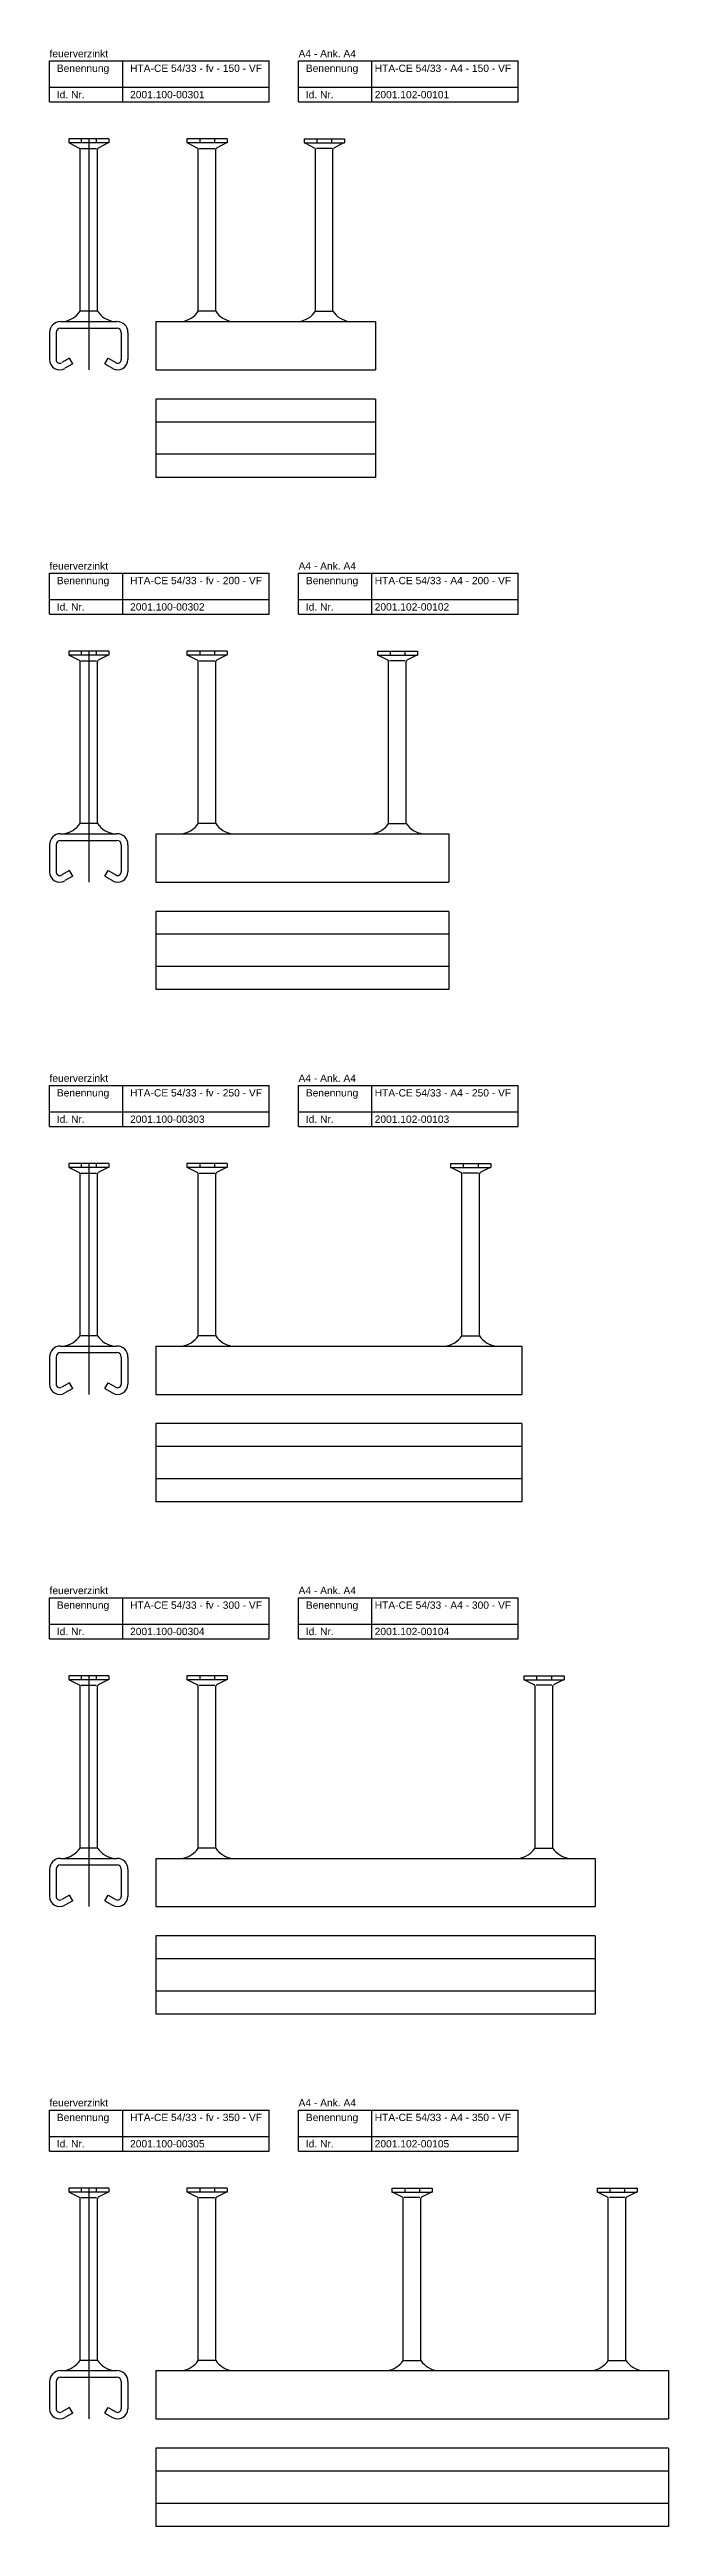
# Model space of a CAD drawing. Header units: inches. Extents: x 10 to 6153, y 9 to 3451.
# Drawn here: x 10 to 433, y 1759 to 3451 of the extents above; entities that cross this region are included whole.
import ezdxf

# ---------------------------------------------------------------- set-up
doc = ezdxf.new("R2010")
doc.units = ezdxf.units.IN
doc.header["$MEASUREMENT"] = 0
doc.linetypes.add('MITTE2', pattern=[28.575, 19.05, -3.175, 3.175, -3.175])
doc.layers.add('Halfen', color=2, linetype='Continuous')
doc.styles.add('ARIAL50', font='arial.ttf', dxfattribs={"height": 5})

msp = doc.modelspace()

# ---------------------------------------------------------------- texts
at = {"layer": 'Halfen', "style": 'ARIAL50'}
for s, p in [('feuerverzinkt', (10.3, 3445.8)), ('Benennung', (15.3, 3435.8)), ('HTA-CE 54/33 - fv - 150 - VF', (65.3, 3435.8)), ('A4 - Ank. A4', (180.3, 3445.8)), ('Benennung', (185.3, 3435.8)), ('HTA-CE 54/33 - A4 - 150 - VF', (232.3, 3435.8)), ('Id. Nr.', (15.3, 3417.8)), ('2001.100-00301', (65.3, 3417.8)), ('Id. Nr.', (185.3, 3417.8)), ('2001.102-00101', (232.3, 3417.8)), ('feuerverzinkt', (10.3, 3095.8)), ('A4 - Ank. A4', (180.3, 3095.8)), ('Benennung', (15.3, 3085.8)), ('HTA-CE 54/33 - fv - 200 - VF', (65.3, 3085.8)), ('Benennung', (185.3, 3085.8)), ('HTA-CE 54/33 - A4 - 200 - VF', (232.3, 3085.8)), ('Id. Nr.', (15.3, 3067.8)), ('2001.100-00302', (65.3, 3067.8)), ('Id. Nr.', (185.3, 3067.8)), ('2001.102-00102', (232.3, 3067.8)), ('feuerverzinkt', (10.3, 2745.8)), ('A4 - Ank. A4', (180.3, 2745.8)), ('Benennung', (15.3, 2735.8)), ('HTA-CE 54/33 - fv - 250 - VF', (65.3, 2735.8)), ('Benennung', (185.3, 2735.8)), ('HTA-CE 54/33 - A4 - 250 - VF', (232.3, 2735.8)), ('Id. Nr.', (15.3, 2717.8)), ('2001.100-00303', (65.3, 2717.8)), ('Id. Nr.', (185.3, 2717.8)), ('2001.102-00103', (232.3, 2717.8)), ('feuerverzinkt', (10.3, 2395.8)), ('Benennung', (15.3, 2385.8)), ('HTA-CE 54/33 - fv - 300 - VF', (65.3, 2385.8)), ('A4 - Ank. A4', (180.3, 2395.8)), ('Benennung', (185.3, 2385.8)), ('HTA-CE 54/33 - A4 - 300 - VF', (232.3, 2385.8)), ('Id. Nr.', (15.3, 2367.8)), ('2001.100-00304', (65.3, 2367.8)), ('Id. Nr.', (185.3, 2367.8)), ('2001.102-00104', (232.3, 2367.8)), ('feuerverzinkt', (10.3, 2045.8)), ('A4 - Ank. A4', (180.3, 2045.8)), ('Benennung', (15.3, 2035.8)), ('HTA-CE 54/33 - fv - 350 - VF', (65.3, 2035.8)), ('Benennung', (185.3, 2035.8)), ('HTA-CE 54/33 - A4 - 350 - VF', (232.3, 2035.8)), ('Id. Nr.', (15.3, 2017.8)), ('2001.100-00305', (65.3, 2017.8)), ('Id. Nr.', (185.3, 2017.8)), ('2001.102-00105', (232.3, 2017.8))]:
    msp.add_text(s, height=5, dxfattribs=at).set_placement(p)

# ---------------------------------------------------------------- linework, layer by layer
at = {"layer": 'Halfen'}
for p, q in [((10.3, 3443.3), (160.3, 3443.3)), ((10.3, 3415.3), (10.3, 3443.3)), ((60.3, 3415.3), (60.3, 3443.3)), ((160.3, 3415.3), (160.3, 3443.3)), ((180.3, 3443.3), (330.3, 3443.3)), ((180.3, 3415.3), (180.3, 3443.3)), ((230.3, 3415.3), (230.3, 3443.3)), ((330.3, 3415.3), (330.3, 3443.3)), ((10.3, 3425.3), (160.3, 3425.3)), ((180.3, 3425.3), (330.3, 3425.3)), ((10.3, 3415.3), (160.3, 3415.3)), ((180.3, 3415.3), (330.3, 3415.3)), ((50.8, 3390), (23.4, 3390)), ((23.4, 3390), (23.4, 3387.3)), ((50.8, 3387.3), (23.4, 3387.3)), ((23.8, 3387.3), (30.6, 3383.8)), ((32, 3390), (32, 3387.3)), ((42.2, 3390), (42.2, 3387.3)), ((50.3, 3387.3), (43.5, 3383.8)), ((50.8, 3390), (50.8, 3387.3)), ((131.6, 3390), (104.1, 3390)), ((104.1, 3390), (104.1, 3387.3)), ((131.6, 3387.3), (104.1, 3387.3)), ((104.6, 3387.3), (111.4, 3383.8)), ((112.8, 3390), (112.8, 3387.3)), ((122.9, 3390), (122.9, 3387.3)), ((131.1, 3387.3), (124.3, 3383.8)), ((131.6, 3390), (131.6, 3387.3)), ((184.1, 3390), (211.6, 3390)), ((184.1, 3390), (184.1, 3387.3)), ((184.1, 3387.3), (211.6, 3387.3)), ((184.6, 3387.3), (191.4, 3383.8)), ((192.8, 3390), (192.8, 3387.3)), ((202.9, 3390), (202.9, 3387.3)), ((211.1, 3387.3), (204.3, 3383.8)), ((211.6, 3390), (211.6, 3387.3)), ((31.1, 3272.3), (31.1, 3383)), ((31.7, 3383.5), (42.4, 3383.5)), ((43.1, 3272.3), (43.1, 3383)), ((111.8, 3272.3), (111.8, 3383)), ((112.5, 3383.5), (123.1, 3383.5)), ((123.8, 3272.3), (123.8, 3383)), ((191.8, 3272.3), (191.8, 3383)), ((203.2, 3383.5), (192.5, 3383.5)), ((203.8, 3272.3), (203.8, 3383)), ((43.1, 3272.3), (31.1, 3272.3)), ((123.8, 3272.3), (111.8, 3272.3)), ((191.8, 3272.3), (203.8, 3272.3)), ((10.3, 3257.8), (10.3, 3239.3)), ((14.8, 3257.8), (14.8, 3239.3)), ((17.8, 3265.3), (56.3, 3265.3)), ((17.8, 3260.8), (56.3, 3260.8)), ((59.3, 3257.8), (59.3, 3239.3)), ((63.8, 3257.8), (63.8, 3239.3)), ((82.8, 3265.3), (232.8, 3265.3)), ((82.8, 3265.3), (82.8, 3232.3)), ((232.8, 3265.3), (232.8, 3232.3)), ((23.9, 3240.2), (18.6, 3237.2)), ((26.1, 3236.3), (20.8, 3233.3)), ((26.1, 3236.3), (23.9, 3240.2)), ((48, 3236.3), (50.3, 3240.2)), ((48, 3236.3), (53.3, 3233.3)), ((50.3, 3240.2), (55.6, 3237.2)), ((82.8, 3232.3), (232.8, 3232.3)), ((232.8, 3212.3), (82.8, 3212.3)), ((82.8, 3212.3), (82.8, 3158.8)), ((232.8, 3212.3), (232.8, 3158.8)), ((232.8, 3196.6), (82.8, 3196.6)), ((232.8, 3174.6), (82.8, 3174.6)), ((232.8, 3158.8), (82.8, 3158.8)), ((10.3, 3093.3), (160.3, 3093.3)), ((10.3, 3065.3), (10.3, 3093.3)), ((60.3, 3065.3), (60.3, 3093.3)), ((160.3, 3065.3), (160.3, 3093.3)), ((180.3, 3093.3), (330.3, 3093.3)), ((180.3, 3065.3), (180.3, 3093.3)), ((230.3, 3065.3), (230.3, 3093.3)), ((330.3, 3065.3), (330.3, 3093.3)), ((10.3, 3075.3), (160.3, 3075.3)), ((10.3, 3065.3), (160.3, 3065.3)), ((180.3, 3075.3), (330.3, 3075.3)), ((180.3, 3065.3), (330.3, 3065.3)), ((50.8, 3040), (23.4, 3040)), ((23.4, 3040), (23.4, 3037.3)), ((50.8, 3037.3), (23.4, 3037.3)), ((23.8, 3037.3), (30.6, 3033.8)), ((31.1, 2922.3), (31.1, 3033)), ((31.7, 3033.5), (42.4, 3033.5)), ((32, 3040), (32, 3037.3)), ((42.2, 3040), (42.2, 3037.3)), ((43.1, 2922.3), (43.1, 3033)), ((50.3, 3037.3), (43.5, 3033.8)), ((50.8, 3040), (50.8, 3037.3)), ((131.6, 3040), (104.1, 3040)), ((104.1, 3040), (104.1, 3037.3)), ((131.6, 3037.3), (104.1, 3037.3)), ((104.6, 3037.3), (111.4, 3033.8)), ((111.8, 2922.3), (111.8, 3033)), ((112.5, 3033.5), (123.1, 3033.5)), ((112.8, 3040), (112.8, 3037.3)), ((122.9, 3040), (122.9, 3037.3)), ((123.8, 2922.3), (123.8, 3033)), ((131.1, 3037.3), (124.3, 3033.8)), ((131.6, 3040), (131.6, 3037.3)), ((234.1, 3040), (261.6, 3040)), ((234.1, 3040), (234.1, 3037.3)), ((234.1, 3037.3), (261.6, 3037.3)), ((234.6, 3037.3), (241.4, 3033.8)), ((241.8, 2922.3), (241.8, 3033)), ((253.2, 3033.5), (242.5, 3033.5)), ((242.8, 3040), (242.8, 3037.3)), ((252.9, 3040), (252.9, 3037.3)), ((253.8, 2922.3), (253.8, 3033)), ((261.1, 3037.3), (254.3, 3033.8)), ((261.6, 3040), (261.6, 3037.3)), ((17.8, 2915.3), (56.3, 2915.3)), ((17.8, 2910.8), (56.3, 2910.8)), ((43.1, 2922.3), (31.1, 2922.3)), ((82.8, 2915.3), (282.8, 2915.3)), ((82.8, 2915.3), (82.8, 2882.3)), ((123.8, 2922.3), (111.8, 2922.3)), ((241.8, 2922.3), (253.8, 2922.3)), ((282.8, 2915.3), (282.8, 2882.3)), ((10.3, 2907.8), (10.3, 2889.3)), ((14.8, 2907.8), (14.8, 2889.3)), ((59.3, 2907.8), (59.3, 2889.3)), ((63.8, 2907.8), (63.8, 2889.3)), ((23.9, 2890.2), (18.6, 2887.2)), ((26.1, 2886.3), (20.8, 2883.3)), ((26.1, 2886.3), (23.9, 2890.2)), ((48, 2886.3), (50.3, 2890.2)), ((48, 2886.3), (53.3, 2883.3)), ((50.3, 2890.2), (55.6, 2887.2)), ((82.8, 2882.3), (282.8, 2882.3)), ((282.8, 2862.3), (82.8, 2862.3)), ((82.8, 2862.3), (82.8, 2808.8)), ((282.8, 2862.3), (282.8, 2808.8)), ((282.8, 2846.6), (82.8, 2846.6)), ((282.8, 2824.6), (82.8, 2824.6)), ((282.8, 2808.8), (82.8, 2808.8)), ((10.3, 2743.3), (160.3, 2743.3)), ((10.3, 2715.3), (10.3, 2743.3)), ((60.3, 2715.3), (60.3, 2743.3)), ((160.3, 2715.3), (160.3, 2743.3)), ((180.3, 2743.3), (330.3, 2743.3)), ((180.3, 2715.3), (180.3, 2743.3)), ((230.3, 2715.3), (230.3, 2743.3)), ((330.3, 2715.3), (330.3, 2743.3)), ((10.3, 2725.3), (160.3, 2725.3)), ((180.3, 2725.3), (330.3, 2725.3)), ((10.3, 2715.3), (160.3, 2715.3)), ((180.3, 2715.3), (330.3, 2715.3)), ((50.8, 2690), (23.4, 2690)), ((23.4, 2690), (23.4, 2687.3)), ((50.8, 2687.3), (23.4, 2687.3)), ((23.8, 2687.3), (30.6, 2683.8)), ((31.1, 2572.3), (31.1, 2683)), ((31.7, 2683.5), (42.4, 2683.5)), ((32, 2690), (32, 2687.3)), ((42.2, 2690), (42.2, 2687.3)), ((43.1, 2572.3), (43.1, 2683)), ((50.3, 2687.3), (43.5, 2683.8)), ((50.8, 2690), (50.8, 2687.3)), ((131.6, 2690), (104.1, 2690)), ((104.1, 2690), (104.1, 2687.3)), ((131.6, 2687.3), (104.1, 2687.3)), ((104.6, 2687.3), (111.4, 2683.8)), ((111.8, 2572.3), (111.8, 2683)), ((112.5, 2683.5), (123.1, 2683.5)), ((112.8, 2690), (112.8, 2687.3)), ((122.9, 2690), (122.9, 2687.3)), ((123.8, 2572.3), (123.8, 2683)), ((131.1, 2687.3), (124.3, 2683.8)), ((131.6, 2690), (131.6, 2687.3)), ((284.1, 2690), (311.6, 2690)), ((284.1, 2690), (284.1, 2687.3)), ((284.1, 2687.3), (311.6, 2687.3)), ((284.6, 2687.3), (291.4, 2683.8)), ((291.8, 2572.3), (291.8, 2683)), ((303.2, 2683.5), (292.5, 2683.5)), ((292.8, 2690), (292.8, 2687.3)), ((302.9, 2690), (302.9, 2687.3)), ((303.8, 2572.3), (303.8, 2683)), ((311.1, 2687.3), (304.3, 2683.8)), ((311.6, 2690), (311.6, 2687.3)), ((43.1, 2572.3), (31.1, 2572.3)), ((123.8, 2572.3), (111.8, 2572.3)), ((291.8, 2572.3), (303.8, 2572.3)), ((10.3, 2557.8), (10.3, 2539.3)), ((14.8, 2557.8), (14.8, 2539.3)), ((17.8, 2565.3), (56.3, 2565.3)), ((17.8, 2560.8), (56.3, 2560.8)), ((59.3, 2557.8), (59.3, 2539.3)), ((63.8, 2557.8), (63.8, 2539.3)), ((82.8, 2565.3), (332.8, 2565.3)), ((82.8, 2565.3), (82.8, 2532.3)), ((332.8, 2565.3), (332.8, 2532.3)), ((23.9, 2540.2), (18.6, 2537.2)), ((26.1, 2536.3), (23.9, 2540.2)), ((48, 2536.3), (50.3, 2540.2)), ((50.3, 2540.2), (55.6, 2537.2)), ((26.1, 2536.3), (20.8, 2533.3)), ((48, 2536.3), (53.3, 2533.3)), ((82.8, 2532.3), (332.8, 2532.3)), ((332.8, 2512.3), (82.8, 2512.3)), ((82.8, 2512.3), (82.8, 2458.8)), ((332.8, 2512.3), (332.8, 2458.8)), ((332.8, 2496.6), (82.8, 2496.6)), ((332.8, 2474.6), (82.8, 2474.6)), ((332.8, 2458.8), (82.8, 2458.8)), ((10.3, 2393.3), (160.3, 2393.3)), ((10.3, 2365.3), (10.3, 2393.3)), ((60.3, 2365.3), (60.3, 2393.3)), ((160.3, 2365.3), (160.3, 2393.3)), ((180.3, 2393.3), (330.3, 2393.3)), ((180.3, 2365.3), (180.3, 2393.3)), ((230.3, 2365.3), (230.3, 2393.3)), ((330.3, 2365.3), (330.3, 2393.3)), ((10.3, 2375.3), (160.3, 2375.3)), ((180.3, 2375.3), (330.3, 2375.3)), ((10.3, 2365.3), (160.3, 2365.3)), ((180.3, 2365.3), (330.3, 2365.3)), ((50.8, 2340), (23.4, 2340)), ((23.4, 2340), (23.4, 2337.3)), ((50.8, 2337.3), (23.4, 2337.3)), ((23.8, 2337.3), (30.6, 2333.8)), ((32, 2340), (32, 2337.3)), ((42.2, 2340), (42.2, 2337.3)), ((50.3, 2337.3), (43.5, 2333.8)), ((50.8, 2340), (50.8, 2337.3)), ((131.6, 2340), (104.1, 2340)), ((104.1, 2340), (104.1, 2337.3)), ((131.6, 2337.3), (104.1, 2337.3)), ((104.6, 2337.3), (111.4, 2333.8)), ((112.8, 2340), (112.8, 2337.3)), ((122.9, 2340), (122.9, 2337.3)), ((131.1, 2337.3), (124.3, 2333.8)), ((131.6, 2340), (131.6, 2337.3)), ((334.1, 2340), (361.6, 2340)), ((334.1, 2340), (334.1, 2337.3)), ((334.1, 2337.3), (361.6, 2337.3)), ((334.6, 2337.3), (341.4, 2333.8)), ((342.8, 2340), (342.8, 2337.3)), ((352.9, 2340), (352.9, 2337.3)), ((361.1, 2337.3), (354.3, 2333.8)), ((361.6, 2340), (361.6, 2337.3)), ((31.1, 2222.3), (31.1, 2333)), ((31.7, 2333.5), (42.4, 2333.5)), ((43.1, 2222.3), (43.1, 2333)), ((111.8, 2222.3), (111.8, 2333)), ((112.5, 2333.5), (123.1, 2333.5)), ((123.8, 2222.3), (123.8, 2333)), ((341.8, 2222.3), (341.8, 2333)), ((353.2, 2333.5), (342.5, 2333.5)), ((353.8, 2222.3), (353.8, 2333)), ((43.1, 2222.3), (31.1, 2222.3)), ((123.8, 2222.3), (111.8, 2222.3)), ((341.8, 2222.3), (353.8, 2222.3)), ((10.3, 2207.8), (10.3, 2189.3)), ((14.8, 2207.8), (14.8, 2189.3)), ((17.8, 2215.3), (56.3, 2215.3)), ((17.8, 2210.8), (56.3, 2210.8)), ((59.3, 2207.8), (59.3, 2189.3)), ((63.8, 2207.8), (63.8, 2189.3)), ((82.8, 2215.3), (382.8, 2215.3)), ((82.8, 2215.3), (82.8, 2182.3)), ((382.8, 2215.3), (382.8, 2182.3)), ((23.9, 2190.2), (18.6, 2187.2)), ((26.1, 2186.3), (20.8, 2183.3)), ((26.1, 2186.3), (23.9, 2190.2)), ((48, 2186.3), (50.3, 2190.2)), ((48, 2186.3), (53.3, 2183.3)), ((50.3, 2190.2), (55.6, 2187.2)), ((82.8, 2182.3), (382.8, 2182.3)), ((382.8, 2162.3), (82.8, 2162.3)), ((82.8, 2162.3), (82.8, 2108.8)), ((382.8, 2162.3), (382.8, 2108.8)), ((382.8, 2146.6), (82.8, 2146.6)), ((382.8, 2124.6), (82.8, 2124.6)), ((382.8, 2108.8), (82.8, 2108.8)), ((10.3, 2043.3), (160.3, 2043.3)), ((10.3, 2015.3), (10.3, 2043.3)), ((60.3, 2015.3), (60.3, 2043.3)), ((160.3, 2015.3), (160.3, 2043.3)), ((180.3, 2043.3), (330.3, 2043.3)), ((180.3, 2015.3), (180.3, 2043.3)), ((230.3, 2015.3), (230.3, 2043.3)), ((330.3, 2015.3), (330.3, 2043.3)), ((10.3, 2025.3), (160.3, 2025.3)), ((10.3, 2015.3), (160.3, 2015.3)), ((180.3, 2025.3), (330.3, 2025.3)), ((180.3, 2015.3), (330.3, 2015.3)), ((50.8, 1990), (23.4, 1990)), ((23.4, 1990), (23.4, 1987.3)), ((50.8, 1987.3), (23.4, 1987.3)), ((23.8, 1987.3), (30.6, 1983.8)), ((31.1, 1872.3), (31.1, 1983)), ((31.7, 1983.5), (42.4, 1983.5)), ((32, 1990), (32, 1987.3)), ((42.2, 1990), (42.2, 1987.3)), ((43.1, 1872.3), (43.1, 1983)), ((50.3, 1987.3), (43.5, 1983.8)), ((50.8, 1990), (50.8, 1987.3)), ((131.6, 1990), (104.1, 1990)), ((104.1, 1990), (104.1, 1987.3)), ((131.6, 1987.3), (104.1, 1987.3)), ((104.6, 1987.3), (111.4, 1983.8)), ((111.8, 1872.3), (111.8, 1983)), ((112.5, 1983.5), (123.1, 1983.5)), ((112.8, 1990), (112.8, 1987.3)), ((122.9, 1990), (122.9, 1987.3)), ((123.8, 1872.3), (123.8, 1983)), ((131.1, 1987.3), (124.3, 1983.8)), ((131.6, 1990), (131.6, 1987.3)), ((244.1, 1990), (271.6, 1990)), ((244.1, 1990), (244.1, 1987.3)), ((244.1, 1987.3), (271.6, 1987.3)), ((244.6, 1987.3), (251.4, 1983.8)), ((251.8, 1872.3), (251.8, 1983)), ((263.2, 1983.5), (252.5, 1983.5)), ((252.8, 1990), (252.8, 1987.3)), ((262.9, 1990), (262.9, 1987.3)), ((263.8, 1872.3), (263.8, 1983)), ((271.1, 1987.3), (264.3, 1983.8)), ((271.6, 1990), (271.6, 1987.3)), ((384.1, 1990), (411.6, 1990)), ((384.1, 1990), (384.1, 1987.3)), ((384.1, 1987.3), (411.6, 1987.3)), ((384.6, 1987.3), (391.4, 1983.8)), ((391.8, 1872.3), (391.8, 1983)), ((403.2, 1983.5), (392.5, 1983.5)), ((392.8, 1990), (392.8, 1987.3)), ((402.9, 1990), (402.9, 1987.3)), ((403.8, 1872.3), (403.8, 1983)), ((411.1, 1987.3), (404.3, 1983.8)), ((411.6, 1990), (411.6, 1987.3)), ((17.8, 1865.3), (56.3, 1865.3)), ((43.1, 1872.3), (31.1, 1872.3)), ((82.8, 1865.3), (432.8, 1865.3)), ((82.8, 1865.3), (82.8, 1832.3)), ((123.8, 1872.3), (111.8, 1872.3)), ((251.8, 1872.3), (263.8, 1872.3)), ((391.8, 1872.3), (403.8, 1872.3)), ((432.8, 1865.3), (432.8, 1832.3)), ((10.3, 1857.8), (10.3, 1839.3)), ((14.8, 1857.8), (14.8, 1839.3)), ((17.8, 1860.8), (56.3, 1860.8)), ((59.3, 1857.8), (59.3, 1839.3)), ((63.8, 1857.8), (63.8, 1839.3)), ((23.9, 1840.2), (18.6, 1837.2)), ((26.1, 1836.3), (20.8, 1833.3)), ((26.1, 1836.3), (23.9, 1840.2)), ((48, 1836.3), (50.3, 1840.2)), ((48, 1836.3), (53.3, 1833.3)), ((50.3, 1840.2), (55.6, 1837.2)), ((82.8, 1832.3), (432.8, 1832.3)), ((432.8, 1812.3), (82.8, 1812.3)), ((82.8, 1812.3), (82.8, 1758.8)), ((432.8, 1812.3), (432.8, 1758.8)), ((432.8, 1796.6), (82.8, 1796.6)), ((432.8, 1774.6), (82.8, 1774.6)), ((432.8, 1758.8), (82.8, 1758.8))]:
    msp.add_line(p, q, dxfattribs=at)
at = {"layer": 'Halfen', "color": 1, "linetype": 'MITTE2', "ltscale": 10}
for p, q in [((37.1, 3390), (37.1, 3232.3)), ((37.1, 3040), (37.1, 2882.3)), ((37.1, 2690), (37.1, 2532.3)), ((37.1, 2340), (37.1, 2182.3)), ((37.1, 1990), (37.1, 1832.3))]:
    msp.add_line(p, q, dxfattribs=at)
at = {"layer": 'Halfen'}
for centre, radius, start, end in [((30.3, 3383), 0.8, 0, 62.3005), ((43.9, 3383), 0.8, 117.6995, 180), ((111, 3383), 0.8, 0, 62.3005), ((124.6, 3383), 0.8, 117.6995, 180), ((191, 3383), 0.8, 0, 62.3005), ((204.6, 3383), 0.8, 117.6995, 180), ((17.6, 3281.4), 16.3, 278.3975, 325.9993), ((56.6, 3281.4), 16.3, 214.0007, 261.6025), ((98.3, 3281.4), 16.3, 278.3975, 325.9993), ((137.3, 3281.4), 16.3, 214.0007, 261.6025), ((178.3, 3281.4), 16.3, 278.3975, 325.9993), ((217.3, 3281.4), 16.3, 214.0007, 261.6025), ((17.8, 3257.8), 7.5, 90, 180), ((17.8, 3257.8), 3, 90, 180), ((56.3, 3257.8), 7.5, 0, 90), ((56.3, 3257.8), 3, 0, 90), ((17.3, 3239.3), 7, 180, 300), ((17.3, 3239.3), 2.5, 180, 300), ((56.8, 3239.3), 7, 240, 0), ((56.8, 3239.3), 2.5, 240, 0), ((30.3, 3033), 0.8, 0, 62.3005), ((43.9, 3033), 0.8, 117.6995, 180), ((111, 3033), 0.8, 0, 62.3005), ((124.6, 3033), 0.8, 117.6995, 180), ((241, 3033), 0.8, 0, 62.3005), ((254.6, 3033), 0.8, 117.6995, 180), ((17.8, 2907.8), 7.5, 90, 180), ((17.8, 2907.8), 3, 90, 180), ((17.6, 2931.4), 16.3, 278.3975, 325.9993), ((56.6, 2931.4), 16.3, 214.0007, 261.6025), ((56.3, 2907.8), 7.5, 0, 90), ((56.3, 2907.8), 3, 0, 90), ((98.3, 2931.4), 16.3, 278.3975, 325.9993), ((137.3, 2931.4), 16.3, 214.0007, 261.6025), ((228.3, 2931.4), 16.3, 278.3975, 325.9993), ((267.3, 2931.4), 16.3, 214.0007, 261.6025), ((17.3, 2889.3), 7, 180, 300), ((17.3, 2889.3), 2.5, 180, 300), ((56.8, 2889.3), 7, 240, 0), ((56.8, 2889.3), 2.5, 240, 0), ((30.3, 2683), 0.8, 0, 62.3005), ((43.9, 2683), 0.8, 117.6995, 180), ((111, 2683), 0.8, 0, 62.3005), ((124.6, 2683), 0.8, 117.6995, 180), ((291, 2683), 0.8, 0, 62.3005), ((304.6, 2683), 0.8, 117.6995, 180), ((17.6, 2581.4), 16.3, 278.3975, 325.9993), ((56.6, 2581.4), 16.3, 214.0007, 261.6025), ((98.3, 2581.4), 16.3, 278.3975, 325.9993), ((137.3, 2581.4), 16.3, 214.0007, 261.6025), ((278.3, 2581.4), 16.3, 278.3975, 325.9993), ((317.3, 2581.4), 16.3, 214.0007, 261.6025), ((17.8, 2557.8), 7.5, 90, 180), ((17.8, 2557.8), 3, 90, 180), ((56.3, 2557.8), 7.5, 0, 90), ((56.3, 2557.8), 3, 0, 90), ((17.3, 2539.3), 7, 180, 300), ((17.3, 2539.3), 2.5, 180, 300), ((56.8, 2539.3), 7, 240, 0), ((56.8, 2539.3), 2.5, 240, 0), ((30.3, 2333), 0.8, 0, 62.3005), ((43.9, 2333), 0.8, 117.6995, 180), ((111, 2333), 0.8, 0, 62.3005), ((124.6, 2333), 0.8, 117.6995, 180), ((341, 2333), 0.8, 0, 62.3005), ((354.6, 2333), 0.8, 117.6995, 180), ((17.6, 2231.4), 16.3, 278.3975, 325.9993), ((56.6, 2231.4), 16.3, 214.0007, 261.6025), ((98.3, 2231.4), 16.3, 278.3975, 325.9993), ((137.3, 2231.4), 16.3, 214.0007, 261.6025), ((328.3, 2231.4), 16.3, 278.3975, 325.9993), ((367.3, 2231.4), 16.3, 214.0007, 261.6025), ((17.8, 2207.8), 7.5, 90, 180), ((17.8, 2207.8), 3, 90, 180), ((56.3, 2207.8), 7.5, 0, 90), ((56.3, 2207.8), 3, 0, 90), ((17.3, 2189.3), 7, 180, 300), ((17.3, 2189.3), 2.5, 180, 300), ((56.8, 2189.3), 7, 240, 0), ((56.8, 2189.3), 2.5, 240, 0), ((30.3, 1983), 0.8, 0, 62.3005), ((43.9, 1983), 0.8, 117.6995, 180), ((111, 1983), 0.8, 0, 62.3005), ((124.6, 1983), 0.8, 117.6995, 180), ((251, 1983), 0.8, 0, 62.3005), ((264.6, 1983), 0.8, 117.6995, 180), ((391, 1983), 0.8, 0, 62.3005), ((404.6, 1983), 0.8, 117.6995, 180), ((17.8, 1857.8), 7.5, 90, 180), ((17.6, 1881.4), 16.3, 278.3975, 325.9993), ((56.6, 1881.4), 16.3, 214.0007, 261.6025), ((56.3, 1857.8), 7.5, 0, 90), ((98.3, 1881.4), 16.3, 278.3975, 325.9993), ((137.3, 1881.4), 16.3, 214.0007, 261.6025), ((238.3, 1881.4), 16.3, 278.3975, 325.9993), ((277.3, 1881.4), 16.3, 214.0007, 261.6025), ((378.3, 1881.4), 16.3, 278.3975, 325.9993), ((417.3, 1881.4), 16.3, 214.0007, 261.6025), ((17.8, 1857.8), 3, 90, 180), ((56.3, 1857.8), 3, 0, 90), ((17.3, 1839.3), 7, 180, 300), ((17.3, 1839.3), 2.5, 180, 300), ((56.8, 1839.3), 7, 240, 0), ((56.8, 1839.3), 2.5, 240, 0)]:
    msp.add_arc(centre, radius, start, end, dxfattribs=at)

msp.set_redraw_order([(e.dxf.handle, doc.entitydb.next_handle()) for e in msp.query("TEXT MTEXT ATTDEF DIMENSION ARC_DIMENSION")])  # texts and dimensions are drawn at this point

doc.saveas('drawing.dxf')
